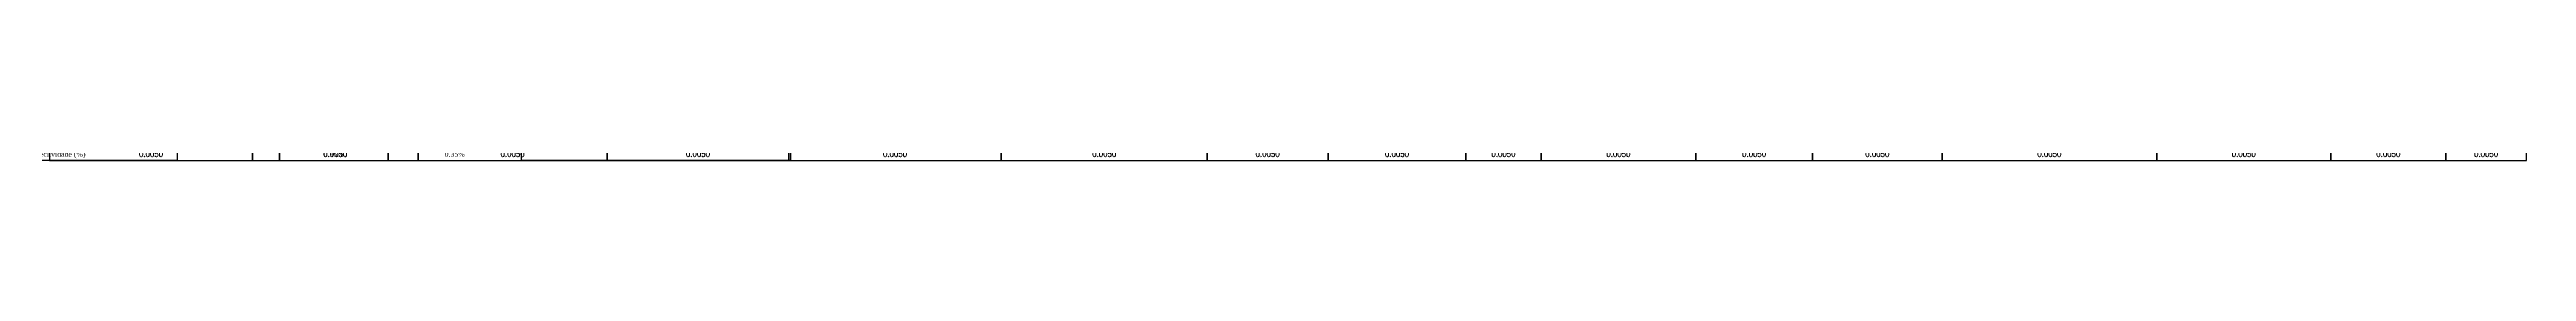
# Model space of a CAD drawing. Extents: x -44 to 717176, y -20 to 14707758.
# Drawn here: x 5 to 489.7, y -20 to -20 of the extents above; entities that cross this region are included whole.
import ezdxf
from ezdxf.enums import TextEntityAlignment as Align

# ---------------------------------------------------------------- set-up
doc = ezdxf.new("R2010")
doc.units = 0
doc.layers.add('PS_PERFIL_COTA_LIN', color=7, linetype='Continuous')
doc.layers.add('PS_PERFIL_COTA_TXT', color=5, linetype='Continuous')
doc.styles.add('ROMANS', font='ROMANS.shx', dxfattribs={"height": 2})
doc.styles.get("Standard").update_dxf_attribs({"font": 'times.ttf'})

msp = doc.modelspace()

# ---------------------------------------------------------------- linework, layer by layer
at = {"layer": 'PS_PERFIL_COTA_LIN', "linetype": 'Continuous'}
for points in [[(30, -17.5), (30, -20), (1, -20), (1, -17.5)], [(5, -17.5), (5, -20), (44.72, -20), (44.72, -17.5)], [(30, -17.5), (30, -20), (50, -20), (50, -17.5)], [(44.72, -17.5), (44.72, -20), (77.1, -20), (77.1, -17.5)], [(50, -17.5), (50, -20), (71.23, -20), (71.23, -17.5)], [(71.23, -17.5), (71.23, -20), (97.33, -20), (97.33, -17.5)], [(77.1, -17.5), (77.1, -20), (114.13, -20), (114.13, -17.5)], [(150, -17.5), (150, -20), (97.33, -20), (97.33, -17.5)], [(114.13, -17.5), (114.13, -20), (149.64, -20), (149.64, -17.5)], [(149.64, -17.5), (149.64, -20), (191.24, -20), (191.24, -17.5)], [(191.24, -17.5), (191.24, -20), (231.52, -20), (231.52, -17.5)], [(231.52, -17.5), (231.52, -20), (255.18, -20), (255.18, -17.5)], [(255.18, -17.5), (255.18, -20), (282.13, -20), (282.13, -17.5)], [(282.13, -17.5), (282.13, -20), (296.86, -20), (296.86, -17.5)], [(296.86, -17.5), (296.86, -20), (327.12, -20), (327.12, -17.5)], [(327.12, -17.5), (327.12, -20), (349.98, -20), (349.98, -17.5)], [(349.98, -17.5), (349.98, -20), (375.31, -20), (375.31, -17.5)], [(375.31, -17.5), (375.31, -20), (417.32, -20), (417.32, -17.5)], [(417.32, -17.5), (417.32, -20), (451.4, -20), (451.4, -17.5)], [(451.4, -17.5), (451.4, -20), (473.89, -20), (473.89, -17.5)], [(473.89, -17.5), (473.89, -20), (489.67, -20), (489.67, -17.5)]]:
    msp.add_lwpolyline(points, close=True, dxfattribs=at)
for points in [[(5, -20), (44.72, -20)], [(44.82, -20), (77.1, -20)], [(50, -20), (70, -20)], [(70, -20), (71.23, -20)], [(77.3, -20), (114.13, -20)], [(90, -20), (97.33, -20)], [(114.43, -20), (149.64, -20)], [(150.04, -20), (191.24, -20)], [(191.74, -20), (231.52, -20)], [(232.12, -20), (255.18, -20)], [(255.88, -20), (282.13, -20)], [(282.93, -20), (296.86, -20)], [(297.76, -20), (327.12, -20)], [(328.12, -20), (349.98, -20)], [(351.08, -20), (375.31, -20)], [(376.51, -20), (417.32, -20)], [(418.62, -20), (451.4, -20)], [(452.8, -20), (473.89, -20)], [(475.39, -20), (489.67, -20)]]:
    msp.add_lwpolyline(points, dxfattribs=at)

# ---------------------------------------------------------------- texts
at = {"layer": 'PS_PERFIL_COTA_TXT'}
msp.add_text('Declividade (%)', height=1, dxfattribs=at).set_placement((2, -18.75), align=Align.MIDDLE_LEFT)
at = {"layer": 'PS_PERFIL_COTA_TXT', "style": 'ROMANS'}
for p in [(24.86, -18.75), (60.91, -18.75), (95.61, -18.75), (131.88, -18.75), (170.44, -18.75), (211.38, -18.75), (243.35, -18.75), (268.66, -18.75), (289.5, -18.75), (311.99, -18.75), (338.55, -18.75), (362.65, -18.75), (396.31, -18.75), (434.36, -18.75), (462.64, -18.75), (481.78, -18.75)]:
    msp.add_text('0.0050', height=1, dxfattribs=at).set_placement(p, align=Align.MIDDLE_CENTER)
at = {"layer": 'PS_PERFIL_COTA_TXT'}
for p in [(60.61, -18.75), (84.28, -18.75)]:
    msp.add_text('0.35%', height=1, dxfattribs=at).set_placement(p, align=Align.MIDDLE_CENTER)

doc.saveas('drawing.dxf')
